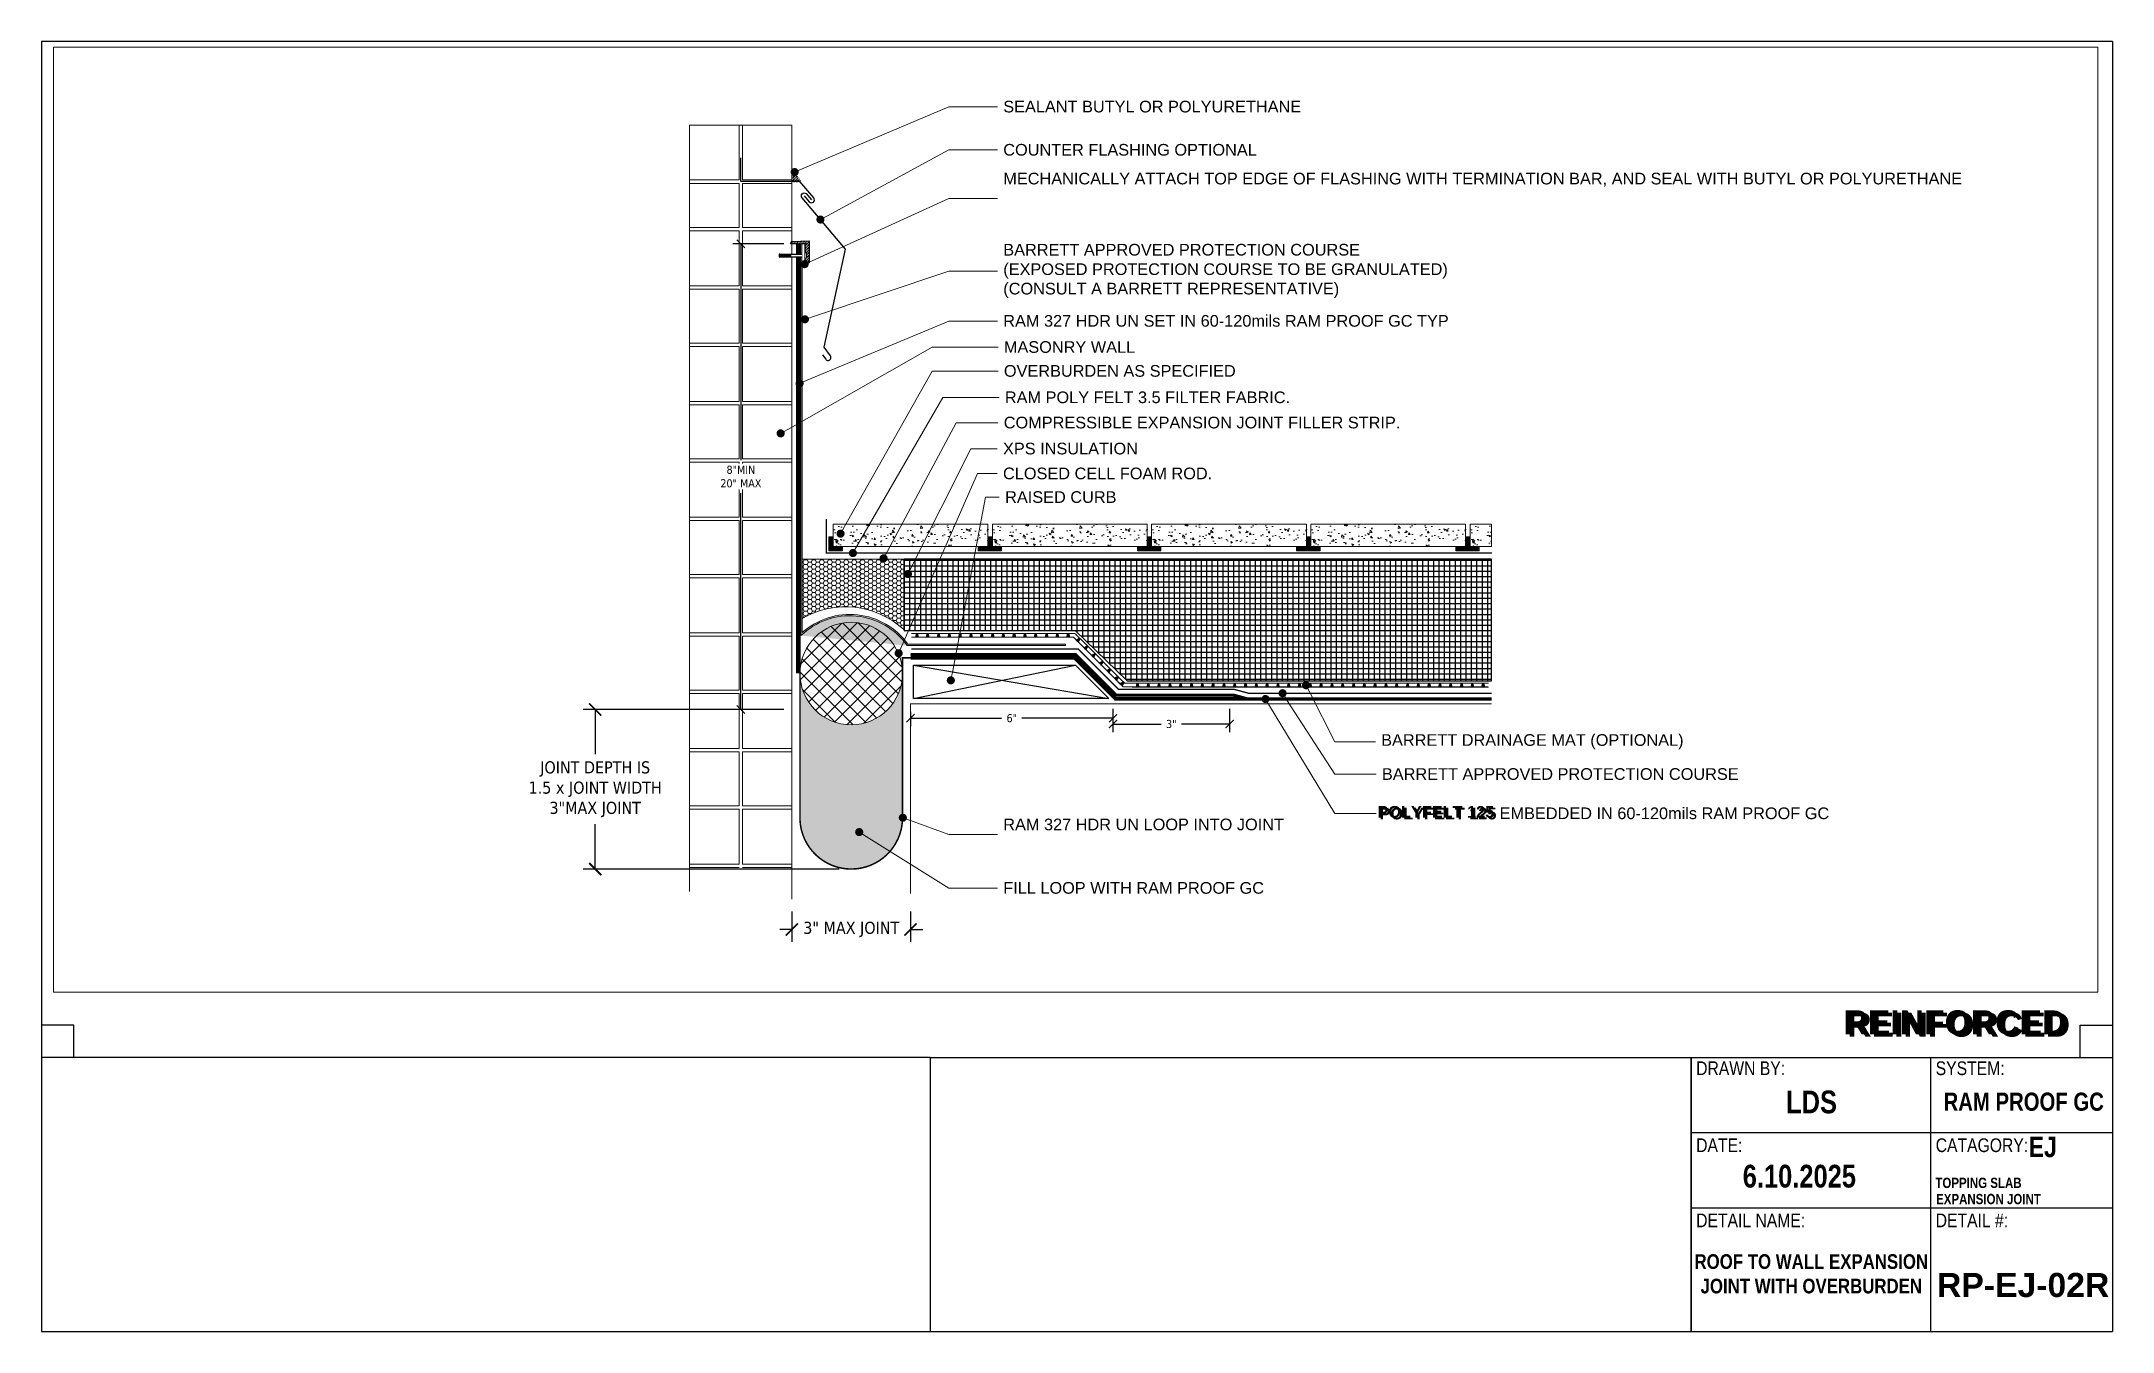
# Paper-space layout '11x17' of a CAD drawing. Header units: inches. Extents: x 0.6 to 16.6, y 0.6 to 10.6.
# The model-space entities are those that its viewports show. They can reach past a viewport. Long polylines and large blocks are cut down to what shows.
import ezdxf
from ezdxf import colors
from ezdxf.entities.mleader import LeaderData, LeaderLine
from ezdxf.math import Vec2, Vec3

# ---------------------------------------------------------------- set-up
doc = ezdxf.new("R2010")
doc.units = ezdxf.units.IN
doc.header["$MEASUREMENT"] = 0
doc.set_wipeout_variables(frame=1)
doc.linetypes.add('Dash', pattern=[0.25, 0.125, -0.125])
doc.linetypes.add('Dashed - Dense', pattern=[0.8, 0.5, -0.3])
for name, color, linetype, lineweight in [('Dimensions', 20, 'Continuous', 0), ('Drainage Mat', 191, 'Continuous', 0), ('Others', 190, 'Continuous', 0), ('RAM HDR 327', 63, 'Continuous', 0), ('Ram Mastic', 191, 'Continuous', 0), ('RAM POLY FELT 3.5 FILTER FABRIC.', 4, 'Dash', 0), ('RamProof SYSTEM MESH', 7, 'Continuous', 0), ('Text', 20, 'Continuous', 0), ('Title Block Text', 20, 'Continuous', 0)]:
    doc.layers.add(name, color=color, linetype=linetype, lineweight=lineweight)
for name, color, linetype in [('Fastener', 94, 'Continuous'), ('Insulation Border', 8, 'Continuous'), ('Insulation Foam', 9, 'Continuous'), ('Title Block Lines', 7, 'Continuous')]:
    doc.layers.add(name, color=color, linetype=linetype)
doc.layers.add('Metal', color=17, linetype='Continuous', true_color=0x803345)
doc.layers.add('Protection Course', color=99, linetype='Dashed - Dense', lineweight=0, true_color=0x216123)
doc.layers.add('RamProof SYSTEM LIQUID', color=140, linetype='Continuous', lineweight=0, true_color=0x00bfff)
doc.styles.add('Annotative', font='tahoma.ttf')
doc.styles.add('GENERATED_STYLE_1', font='ARIALN.TTF')
doc.styles.add('GENERATED_STYLE_6', font='ARIALNB.TTF')
doc.styles.add('GENERATED_STYLE_8', font='ARIALNB.TTF', dxfattribs={"width": 0.8})
doc.styles.get("Standard").update_dxf_attribs({"font": 'arial.ttf'})
doc.dimstyles.new('Annotative', dxfattribs={"dimscale": 0, "dimtxt": 0.09375, "dimasz": 0.09375, "dimexe": 0.09375, "dimexo": 0.09375, "dimgap": 0.0625, "dimtad": 0, "dimtih": 1, "dimtoh": 1, "dimlfac": -1, "dimzin": 3, "dimdsep": 46, "dimlunit": 4, "dimtxsty": 'Annotative', "dimblk": 'ARCHTICK', "dimcen": 0.09, "dimclrd": 256, "dimclre": 256, "dimclrt": 256, "dimadec": 0, "dimazin": 2, "dimtfac": 1, "dimtix": 1, "dimtofl": 0, "dimtmove": 1, "dimatfit": 1, "dimldrblk": 'CLOSEDBLANK', "dimfxl": 1, "dimtfill": 1, "dimtolj": 1, "dimtzin": 0, "dimarcsym": 0})

psp = doc.layouts.new('11x17')

# ---------------------------------------------------------------- texts
at = {"layer": 'RamProof SYSTEM LIQUID', "linetype": 'Continuous', "insert": (13.928, 2.88), "char_height": 0.18612, "width": 2.30042, "attachment_point": 7, "style": 'GENERATED_STYLE_6'}
psp.add_mtext('\\A1;\\pxqr;{\\fArial|b1|i0|c0|p34;REINFORCED}', dxfattribs=at)
at = {"layer": 'Text', "linetype": 'Continuous', "insert": (13.899, 2.897), "char_height": 0.18612, "width": 2.30042, "attachment_point": 7, "style": 'GENERATED_STYLE_6'}
psp.add_mtext('\\A1;\\pxqr;{\\fArial|b1|i0|c0|p34;REINFORCED}', dxfattribs=at)
at = {"layer": 'Title Block Text', "linetype": 'Continuous'}
for s, insert, char_height, attachment_point, style in [('\\A1;\\pxqc;{\\fArial|b1|i0|c0|p34;LDS}', (14.234, 2.289), 0.17569, 8, 'GENERATED_STYLE_8'), ('\\A1;{\\fArial|b1|i0|c0|p34;RAM PROOF GC}', (15.871, 2.309), 0.14028, 8, 'GENERATED_STYLE_8'), ('\\A1;\\pxqc;{\\fArial|b1|i0|c0|p34;EJ}', (16.018, 1.951), 0.15872, 8, 'GENERATED_STYLE_8'), ('\\A1;{\\fArial|b1|i0|c0|p34;6.10.2025}', (14.14, 1.716), 0.17569, 8, 'GENERATED_STYLE_8'), ('\\A1;\\pxqc;{\\fArial|b1|i0|c0|p34;TOPPING SLAB}', (15.522, 1.714), 0.07936, 8, 'GENERATED_STYLE_8'), ('\\A1;\\pxqc;{\\fArial|b1|i0|c0|p34;EXPANSION JOINT}', (15.599, 1.589), 0.07936, 8, 'GENERATED_STYLE_8'), ('\\A1;{\\fArial|b1|i0|c0|p34;RP-EJ-02R}', (15.202, 0.871), 0.18612, 7, 'GENERATED_STYLE_6')]:
    psp.add_mtext(s, dxfattribs=dict(at, insert=insert, char_height=char_height, attachment_point=attachment_point, style=style))
at = {"layer": 'Title Block Text', "linetype": 'Continuous', "insert": (14.232, 1.204), "char_height": 0.11329, "width": 1.86694, "attachment_point": 2, "style": 'GENERATED_STYLE_6'}
psp.add_mtext('\\A1;\\pxqc;ROOF TO WALL EXPANSION JOINT WITH OVERBURDEN', dxfattribs=at)

msp = doc.modelspace()

# ---------------------------------------------------------------- texts
at = {"layer": 'Text', "color": 7, "insert": (63.683, 5.691), "char_height": 1.08, "width": 12.67966, "attachment_point": 1}
msp.add_mtext('{\\fArial|b1|i0|c0|p34;POLYFELT 125}', dxfattribs=at)
at = {"layer": 'Text', "insert": (63.886, 5.531), "char_height": 1.08, "attachment_point": 1}
msp.add_mtext('{\\fArial|b1|i0|c0|p34;\\C140;\\c16760576;POLYFELT 125}', dxfattribs=at)

# ---------------------------------------------------------------- blocks, each defined once
blk = doc.blocks.new('Barrett Title Block LDS')
at = {"layer": 'Title Block Lines', "linetype": 'Continuous'}
for p, q in [((16.489, 10.488), (0.51, 10.488)), ((0.51, 10.488), (0.51, 0.533)), ((7.367, 2.647), (16.489, 2.647)), ((13.238, 0.533), (13.238, 2.647)), ((15.086, 0.533), (15.086, 2.647)), ((0.51, 0.533), (16.489, 0.533)), ((3.948, 0.533), (13.903, 0.533))]:
    blk.add_line(p, q, dxfattribs=at)
at = {"layer": 'Title Block Lines'}
for points in [[(16.489, 10.488), (16.489, 0.533)], [(7.367, 2.647), (0.51, 2.647)], [(7.367, 2.647), (7.367, 0.533)], [(13.238, 2.647), (13.238, 0.533)], [(16.489, 2.287), (16.489, 1.41)], [(16.489, 2.287), (16.489, 0.533)], [(16.489, 2.066), (13.238, 2.066)], [(16.489, 1.486), (13.238, 1.486)]]:
    blk.add_lwpolyline(points, dxfattribs=at)
at = {"layer": 'Title Block Lines', "linetype": 'Continuous', "char_height": 0.10572, "attachment_point": 1, "style": 'GENERATED_STYLE_1'}
for s, insert in [('\\A1;\\pxql;DRAWN BY:', (13.276, 2.618)), ('\\A1;\\pxql;SYSTEM:', (15.124, 2.618)), ('\\A1;\\pxql;DATE:', (13.276, 2.024)), ('\\A1;\\pxql;CATAGORY:', (15.124, 2.024)), ('\\A1;\\pxql;DETAIL NAME:', (13.276, 1.444)), ('\\A1;\\pxql;DETAIL #:', (15.124, 1.444))]:
    blk.add_mtext(s, dxfattribs=dict(at, insert=insert))
blk = doc.blocks.new('_Dot')
at = {"color": 0, "linetype": 'ByBlock', "lineweight": -2}
blk.add_line((-0.5, 0), (-1, 0), dxfattribs=at)
at = {"color": 0, "linetype": 'ByBlock', "const_width": 0.5}
blk.add_lwpolyline([(-0.25, 0, 1), (0.25, 0, 1)], format="xyb", close=True, dxfattribs=at)
blk = doc.blocks.new('*U6')
at = {"layer": 'Drainage Mat'}
h = blk.add_hatch(color=256, dxfattribs=at)
h.dxf.hatch_style = 1
h.paths.add_polyline_path([(0.5, 0.34), (0.45, 0.34), (0.36, 0), (0.5, 0), (0.64, 0), (0.55, 0.34)])
at = {"layer": 'Drainage Mat', "linetype": 'Continuous'}
for points in [[(0, 0.34), (1, 0.34)], [(0, 0), (1, 0)]]:
    blk.add_lwpolyline(points, dxfattribs=at)
blk.add_lwpolyline([(0.5, 0.34), (0.45, 0.34), (0.36, 0), (0.5, 0), (0.64, 0), (0.55, 0.34)], close=True, dxfattribs=at)
blk = doc.blocks.new('*U7')
at = {"layer": 'Drainage Mat', "color": 0, "linetype": 'ByBlock', "lineweight": -2, "transparency": 16777216}
for p in [(20.55, 21.31), (21.55, 21.31), (22.55, 21.31), (23.55, 21.31), (24.55, 21.31), (25.55, 21.31), (26.55, 21.31), (27.55, 21.31), (28.55, 21.31), (29.55, 21.31), (30.55, 21.31), (31.55, 21.31), (32.55, 21.31), (33.55, 21.31), (34.55, 21.31)]:
    blk.add_blockref('*U6', p, dxfattribs=at)
blk = doc.blocks.new('*U8')
at = {"layer": 'Drainage Mat'}
h = blk.add_hatch(color=256, dxfattribs=at)
h.dxf.hatch_style = 1
h.paths.add_polyline_path([(0.5, 0.34), (0.45, 0.34), (0.36, 0), (0.5, 0), (0.64, 0), (0.55, 0.34)])
at = {"layer": 'Drainage Mat', "linetype": 'Continuous'}
for points in [[(0, 0.34), (1, 0.34)], [(0, 0), (1, 0)]]:
    blk.add_lwpolyline(points, dxfattribs=at)
blk.add_lwpolyline([(0.5, 0.34), (0.45, 0.34), (0.36, 0), (0.5, 0), (0.64, 0), (0.55, 0.34)], close=True, dxfattribs=at)
blk = doc.blocks.new('*U9')
at = {"layer": 'Drainage Mat', "color": 0, "linetype": 'ByBlock', "lineweight": -2, "transparency": 16777216}
for p in [(40.97, 16.71), (41.97, 16.71), (42.97, 16.71), (43.97, 16.71), (44.97, 16.71), (45.97, 16.71), (46.97, 16.71), (47.97, 16.71), (48.97, 16.71), (49.97, 16.71), (50.97, 16.71), (51.97, 16.71), (52.97, 16.71), (53.97, 16.71), (54.97, 16.71), (55.97, 16.71), (56.97, 16.71), (57.97, 16.71), (58.97, 16.71), (59.97, 16.71), (60.97, 16.71), (61.97, 16.71), (62.97, 16.71), (63.97, 16.71), (64.97, 16.71), (65.97, 16.71), (66.97, 16.71), (67.97, 16.71), (68.97, 16.71), (69.97, 16.71), (70.97, 16.71), (71.97, 16.71), (72.97, 16.71)]:
    blk.add_blockref('*U8', p, dxfattribs=at)
blk = doc.blocks.new('*U10')
at = {"layer": 'Drainage Mat'}
h = blk.add_hatch(color=256, dxfattribs=at)
h.dxf.hatch_style = 1
h.paths.add_polyline_path([(0.5, 0.34), (0.45, 0.34), (0.36, 0), (0.5, 0), (0.64, 0), (0.55, 0.34)])
at = {"layer": 'Drainage Mat', "linetype": 'Continuous'}
for points in [[(0, 0.34), (1, 0.34)], [(0, 0), (1, 0)]]:
    blk.add_lwpolyline(points, dxfattribs=at)
blk.add_lwpolyline([(0.5, 0.34), (0.45, 0.34), (0.36, 0), (0.5, 0), (0.64, 0), (0.55, 0.34)], close=True, dxfattribs=at)
blk = doc.blocks.new('*U11')
at = {"layer": 'Drainage Mat', "color": 0, "linetype": 'ByBlock', "lineweight": -2, "transparency": 16777216}
for p in [(1088.32, 0.32), (1089.32, 0.32), (1090.32, 0.32), (1091.32, 0.32), (1092.32, 0.32), (1093.32, 0.32)]:
    blk.add_blockref('*U10', p, dxfattribs=at)
blk = doc.blocks.new('_ArchTick')
at = {"color": 0, "linetype": 'ByBlock', "const_width": 0.15}
blk.add_lwpolyline([(-0.5, -0.5), (0.5, 0.5)], dxfattribs=at)
blk = doc.blocks.new('*D15')
at = {"layer": 'Defpoints', "color": 0, "transparency": 16777216}
for p in [(39.2, 15.45), (20.46, 15.17), (39.2, 13.82)]:
    blk.add_point(p, dxfattribs=at)
at = {"layer": 'Dimensions', "lineweight": -2, "transparency": 16777216}
for p, q in [((20.46, 14.42), (20.46, 13.07)), ((20.46, 13.82), (28.89, 13.82)), ((39.2, 13.82), (30.77, 13.82)), ((39.2, 14.7), (39.2, 13.07))]:
    blk.add_line(p, q, dxfattribs=at)
at = {"layer": 'Dimensions', "lineweight": -2, "transparency": 16777216, "xscale": 0.75, "yscale": 0.75, "zscale": 0.75, "rotation": 180}
blk.add_blockref('_ArchTick', (20.46, 13.82), dxfattribs=at)
at = {"layer": 'Dimensions', "lineweight": -2, "transparency": 16777216, "xscale": 0.75, "yscale": 0.75, "zscale": 0.75}
blk.add_blockref('_ArchTick', (39.2, 13.82), dxfattribs=at)
at = {"layer": 'Dimensions', "transparency": 16777216, "insert": (29.83, 13.82), "char_height": 0.75, "attachment_point": 5, "style": 'Annotative', "bg_fill": 3, "box_fill_scale": 1.25, "bg_fill_color": 9, "bg_fill_true_color": 13158600, "bg_fill_transparency": 0}
blk.add_mtext('\\A1;6"', dxfattribs=at)
blk = doc.blocks.new('_ClosedBlank')
at = {"color": 0, "linetype": 'ByBlock', "lineweight": -2}
for p, q in [((-1, 0.2), (0, 0)), ((-1, 0.2), (-1, -0.2)), ((0, 0), (-1, -0.2))]:
    blk.add_line(p, q, dxfattribs=at)
blk = doc.blocks.new('*D16')
at = {"layer": 'Defpoints', "color": 0, "transparency": 16777216}
for p in [(39.2, 15.45), (50, 15.45), (50, 13.28)]:
    blk.add_point(p, dxfattribs=at)
at = {"layer": 'Dimensions', "lineweight": -2, "transparency": 16777216}
for p, q in [((39.2, 14.7), (39.2, 12.53)), ((50, 14.7), (50, 12.53)), ((39.2, 13.28), (43.66, 13.28)), ((50, 13.28), (45.53, 13.28))]:
    blk.add_line(p, q, dxfattribs=at)
at = {"layer": 'Dimensions', "lineweight": -2, "transparency": 16777216, "xscale": 0.75, "yscale": 0.75, "zscale": 0.75, "rotation": 180}
blk.add_blockref('_ArchTick', (39.2, 13.28), dxfattribs=at)
at = {"layer": 'Dimensions', "lineweight": -2, "transparency": 16777216, "xscale": 0.75, "yscale": 0.75, "zscale": 0.75}
blk.add_blockref('_ArchTick', (50, 13.28), dxfattribs=at)
at = {"layer": 'Dimensions', "transparency": 16777216, "insert": (44.6, 13.28), "char_height": 0.75, "attachment_point": 5, "style": 'Annotative', "bg_fill": 3, "box_fill_scale": 1.25, "bg_fill_color": 9, "bg_fill_true_color": 13158600, "bg_fill_transparency": 0}
blk.add_mtext('\\A1;3"', dxfattribs=at)
blk = doc.blocks.new('zamac')
blk.add_wipeout([(-2.34, 0.12), (-2.27, 0.14), (0, 0.14), (0, -0.14), (-2.27, -0.14), (-2.34, -0.12)])
at = {"color": 0, "linetype": 'Continuous', "ltscale": 1.75}
for points in [[(-2.27, 0.04), (-2.27, 0.14), (-2.34, 0.12), (-2.34, -0.12), (-2.27, -0.14), (-2.27, -0.04)], [(-2.34, -0.04), (-1.25, -0.04), (-1.25, 0.04), (-2.34, 0.04)], [(-2.27, 0.14), (0, 0.14)], [(0, -0.14), (-2.27, -0.14)]]:
    blk.add_lwpolyline(points, dxfattribs=at)
blk.add_lwpolyline([(0, -0.35), (0, 0.35), (0.02, 0.35, -0.236068), (0.05, 0.34), (0.15, 0.21, -0.162278), (0.16, 0.18), (0.16, -0.18, -0.162278), (0.15, -0.21), (0.05, -0.34, -0.236068), (0.02, -0.35)], format="xyb", close=True, dxfattribs=at)
blk = doc.blocks.new('flat term')
at = {"layer": 'Fastener'}
blk.add_blockref('zamac', (476.02, 15.02), dxfattribs=at)
at = {"layer": 'Drainage Mat'}
blk.add_lwpolyline([(476.02, 13.96), (475.83, 13.96), (475.83, 16.12), (476.02, 16.12)], close=True, dxfattribs=at)
blk.add_wipeout([(476.02, 13.96), (475.83, 13.96), (475.83, 16.12), (476.02, 16.12)]).dxf.layer = 'Fastener'
blk = doc.blocks.new('*D12')
at = {"layer": 'Defpoints', "color": 0, "transparency": 16777216}
for p in [(9.47, 57.75), (4.75, 14.63), (9.47, 14.63)]:
    blk.add_point(p, dxfattribs=at)
at = {"layer": 'Dimensions', "lineweight": -2, "transparency": 16777216}
for p, q in [((8.72, 57.75), (4, 57.75)), ((4.75, 57.75), (4.75, 37.71)), ((4.75, 14.63), (4.75, 34.67)), ((8.72, 14.63), (4, 14.63))]:
    blk.add_line(p, q, dxfattribs=at)
at = {"layer": 'Dimensions', "lineweight": -2, "transparency": 16777216, "xscale": 0.75, "yscale": 0.75, "zscale": 0.75}
for p, rotation in [((4.75, 57.75), 90), ((4.75, 14.63), 270)]:
    blk.add_blockref('_ArchTick', p, dxfattribs=dict(at, rotation=rotation))
at = {"layer": 'Dimensions', "transparency": 16777216, "insert": (4.75, 36.19), "char_height": 0.75, "attachment_point": 5, "style": 'Annotative', "bg_fill": 3, "box_fill_scale": 1.25, "bg_fill_color": 9, "bg_fill_true_color": 13158600, "bg_fill_transparency": 0}
blk.add_mtext('\\A1;8"MIN\\P20" MAX', dxfattribs=at)
blk = doc.blocks.new('*D13')
at = {"layer": 'Defpoints', "color": 0, "transparency": 16777216}
for p in [(9.47, 14.63), (-8.74, -0.15), (14.97, -0.15)]:
    blk.add_point(p, dxfattribs=at)
at = {"layer": 'Dimensions', "lineweight": -2, "transparency": 16777216}
for p, q in [((8.35, 14.63), (-9.86, 14.63)), ((-8.74, 14.63), (-8.74, 10.48)), ((-8.74, -0.15), (-8.74, 4.01)), ((13.84, -0.15), (-9.86, -0.15))]:
    blk.add_line(p, q, dxfattribs=at)
at = {"layer": 'Dimensions', "lineweight": -2, "transparency": 16777216, "xscale": 1.125, "yscale": 1.125, "zscale": 1.125}
for p, rotation in [((-8.74, 14.63), 90), ((-8.74, -0.15), 270)]:
    blk.add_blockref('_ArchTick', p, dxfattribs=dict(at, rotation=rotation))
at = {"layer": 'Dimensions', "transparency": 16777216, "insert": (-8.74, 7.24), "char_height": 1.125, "attachment_point": 5, "style": 'Annotative', "bg_fill": 3, "box_fill_scale": 1.25, "bg_fill_color": 9, "bg_fill_true_color": 13158600, "bg_fill_transparency": 0}
blk.add_mtext('\\A1;JOINT DEPTH IS\\P1.5 x JOINT WIDTH\\P3"MAX JOINT', dxfattribs=at)
blk = doc.blocks.new('*D14')
at = {"layer": 'Defpoints', "color": 0, "transparency": 16777216}
for p in [(9.47, -2.94), (20.46, -2.94)]:
    blk.add_point(p, dxfattribs=at)
at = {"layer": 'Dimensions', "lineweight": -2, "transparency": 16777216}
for p, q in [((9.47, -5.74), (8.35, -5.74)), ((9.47, -4.07), (9.47, -6.87)), ((20.46, -4.07), (20.46, -6.87)), ((20.46, -5.74), (21.58, -5.74))]:
    blk.add_line(p, q, dxfattribs=at)
at = {"layer": 'Dimensions', "lineweight": -2, "transparency": 16777216, "xscale": 1.125, "yscale": 1.125, "zscale": 1.125}
blk.add_blockref('_ArchTick', (9.47, -5.74), dxfattribs=at)
at = {"layer": 'Dimensions', "lineweight": -2, "transparency": 16777216, "xscale": 1.125, "yscale": 1.125, "zscale": 1.125, "rotation": 180}
blk.add_blockref('_ArchTick', (20.46, -5.74), dxfattribs=at)
at = {"layer": 'Dimensions', "transparency": 16777216, "insert": (14.97, -5.74), "char_height": 1.125, "attachment_point": 5, "style": 'Annotative', "bg_fill": 3, "box_fill_scale": 1.25, "bg_fill_color": 9, "bg_fill_true_color": 13158600, "bg_fill_transparency": 0}
blk.add_mtext('\\A1;3" MAX JOINT', dxfattribs=at)
at = {"layer": 'Defpoints', "color": 0, "transparency": 16777216}
blk.add_point((9.47, -5.74), dxfattribs=at)

# ---------------------------------------------------------------- hatches: boundary and pattern name
at = {"layer": 'Drainage Mat'}
h = msp.add_hatch(dxfattribs=at)
h.set_pattern_fill('ANSI37', color=256, scale=8)
h.set_pattern_definition([(45, (-1052.8833, 21.9754), (-0.7071068, 0.7071068), []), (135, (-1052.8833, 21.9754), (-0.7071068, -0.7071068), [])])
edge = h.paths.add_edge_path()
edge.add_arc((14.962, 17.941), 4.743, 0, 360)
h = msp.add_hatch(color=256, dxfattribs=at)
h.dxf.hatch_style = 1
h.paths.add_polyline_path([(40.185, 17.159), (40.147, 17.197), (39.84, 17.019), (39.942, 16.916), (40.044, 16.814), (40.222, 17.122)])
at = {"layer": 'Insulation Foam'}
h = msp.add_hatch(dxfattribs=at)
h.set_pattern_fill('NET', color=256, scale=4)
h.set_pattern_definition([(0, (-1216.10576, 19.43814), (0, 0.5), []), (90, (-1216.10576, 19.43814), (-0.5, 3e-17), [])])
h.paths.add_polyline_path([(74.254, 28.556), (19.855, 28.556), (19.855, 21.919), (35.712, 21.936), (40.52, 17.285), (42.92, 17.279), (43.484, 17.267), (51.194, 17.267), (52.222, 17.267), (74.254, 17.267)])
at = {"layer": 'Others', "linetype": 'Continuous'}
h = msp.add_hatch(dxfattribs=at)
h.set_pattern_fill('CONCRETE___STRUCTURAL_0002', color=256, style=0, pattern_type=2)
h.set_pattern_definition([(130, (18.9797, 30.5262), (1.75746, 0.15376), [0.18377, -2.02145]), (185, (18.9797, 30.5262), (0.33997, 1.84306), [0.147, -1.61716]), (79.549, (18.8332, 30.5134), (-1.4175, 1.6893), [0.15618, -1.71797]), (133.816, (18.9797, 31.0163), (2.615, 0.40556), [0.27565, -3.0322]), (83.364, (18.7617, 30.9825), (-2.29015, 2.3868), [0.23427, -2.57696]), (188.816, (18.9797, 31.0163), (-2.29015, 2.3868), [0.2205, -2.42574]), (159, (18.7346, 30.8938), (1.46257, 0.98652), [0.18377, -2.02145]), (214, (18.7346, 30.8938), (-0.5962, 1.7768), [0.147, -1.61716]), (108.549, (18.6128, 30.8116), (-2.05875, 0.79028), [0.15618, -1.71797]), (142.5, (18.97966, 30.5262), (-0.029795, 0.81567), [0, -1.59756, 0, -1.641665, 0, -1.62329]), (172.5, (18.9797, 30.5262), (-0.644585, 0.96641), [0, -0.935994, 0, -1.56081, 0, -0.61869]), (212.5, (19.52606, 30.5262), (1.307996, 0.055265), [0, -0.61256, 0, -1.91119, 0, -2.536005]), (222.5, (19.7711, 30.5262), (-1.42895, 0.24528), [0, -0.79633, 0, -1.26923, 0, -1.80093])])
h.paths.add_polyline_path([(27.623, 31.795), (13.29, 31.795), (13.29, 29.717), (27.623, 29.717)])
h = msp.add_hatch(dxfattribs=at)
h.set_pattern_fill('CONCRETE___STRUCTURAL_0002', color=256, style=0, pattern_type=2)
h.set_pattern_definition([(130, (33.72, 30.5262), (1.75746, 0.15376), [0.18377, -2.02145]), (185, (33.72, 30.5262), (0.33997, 1.84306), [0.147, -1.61716]), (79.549, (33.5735, 30.5134), (-1.4175, 1.6893), [0.15618, -1.71797]), (133.816, (33.72, 31.0163), (2.615, 0.40556), [0.27565, -3.0322]), (83.364, (33.502, 30.9825), (-2.29015, 2.3868), [0.23427, -2.57696]), (188.816, (33.72, 31.0163), (-2.29015, 2.3868), [0.2205, -2.42574]), (159, (33.475, 30.8938), (1.46257, 0.98652), [0.18377, -2.02145]), (214, (33.475, 30.8938), (-0.5962, 1.7768), [0.147, -1.61716]), (108.549, (33.353, 30.8116), (-2.05875, 0.79028), [0.15618, -1.71797]), (142.5, (33.72, 30.5262), (-0.029795, 0.81567), [0, -1.59756, 0, -1.641665, 0, -1.62329]), (172.5, (33.72, 30.5262), (-0.644585, 0.96641), [0, -0.935994, 0, -1.56081, 0, -0.61869]), (212.5, (34.2664, 30.5262), (1.307996, 0.055265), [0, -0.61256, 0, -1.91119, 0, -2.536005]), (222.5, (34.5114, 30.5262), (-1.42895, 0.24528), [0, -0.79633, 0, -1.26923, 0, -1.80093])])
h.paths.add_polyline_path([(42.364, 31.795), (28.031, 31.795), (28.031, 29.717), (42.364, 29.717)])
h = msp.add_hatch(dxfattribs=at)
h.set_pattern_fill('CONCRETE___STRUCTURAL_0002', color=256, style=0, pattern_type=2)
h.set_pattern_definition([(130, (48.4603, 30.5262), (1.75746, 0.15376), [0.18377, -2.02145]), (185, (48.4603, 30.5262), (0.33997, 1.84306), [0.147, -1.61716]), (79.549, (48.3138, 30.5134), (-1.4175, 1.6893), [0.15618, -1.71797]), (133.816, (48.4603, 31.0163), (2.615, 0.40556), [0.27565, -3.0322]), (83.364, (48.2424, 30.9825), (-2.29015, 2.3868), [0.23427, -2.57696]), (188.816, (48.4603, 31.0163), (-2.29015, 2.3868), [0.2205, -2.42574]), (159, (48.2153, 30.8938), (1.46257, 0.98652), [0.18377, -2.02145]), (214, (48.2153, 30.8938), (-0.5962, 1.7768), [0.147, -1.61716]), (108.549, (48.0934, 30.8116), (-2.05875, 0.79028), [0.15618, -1.71797]), (142.5, (48.4603, 30.5262), (-0.029795, 0.81567), [0, -1.59756, 0, -1.641665, 0, -1.62329]), (172.5, (48.4603, 30.5262), (-0.644585, 0.96641), [0, -0.935994, 0, -1.56081, 0, -0.61869]), (212.5, (49.0067, 30.5262), (1.307996, 0.055265), [0, -0.61256, 0, -1.91119, 0, -2.536005]), (222.5, (49.2517, 30.5262), (-1.42895, 0.24528), [0, -0.79633, 0, -1.26923, 0, -1.80093])])
h.paths.add_polyline_path([(57.104, 31.795), (42.771, 31.795), (42.771, 29.717), (57.104, 29.717)])
h = msp.add_hatch(dxfattribs=at)
h.set_pattern_fill('CONCRETE___STRUCTURAL_0002', color=256, style=0, pattern_type=2)
h.set_pattern_definition([(130, (63.2006, 30.5262), (1.75746, 0.15376), [0.18377, -2.02145]), (185, (63.2006, 30.5262), (0.33997, 1.84306), [0.147, -1.61716]), (79.549, (63.0542, 30.5134), (-1.4175, 1.6893), [0.15618, -1.71797]), (133.816, (63.2006, 31.0163), (2.615, 0.40556), [0.27565, -3.0322]), (83.364, (62.9827, 30.9825), (-2.29015, 2.3868), [0.23427, -2.57696]), (188.816, (63.2006, 31.0163), (-2.29015, 2.3868), [0.2205, -2.42574]), (159, (62.9556, 30.8938), (1.46257, 0.98652), [0.18377, -2.02145]), (214, (62.9556, 30.8938), (-0.5962, 1.7768), [0.147, -1.61716]), (108.549, (62.8337, 30.8116), (-2.05875, 0.79028), [0.15618, -1.71797]), (142.5, (63.2006, 30.5262), (-0.029795, 0.81567), [0, -1.59756, 0, -1.641665, 0, -1.62329]), (172.5, (63.2006, 30.5262), (-0.644585, 0.96641), [0, -0.935994, 0, -1.56081, 0, -0.61869]), (212.5, (63.74703, 30.5262), (1.307996, 0.055265), [0, -0.61256, 0, -1.91119, 0, -2.536005]), (222.5, (63.9921, 30.5262), (-1.42895, 0.24528), [0, -0.79633, 0, -1.26923, 0, -1.80093])])
h.paths.add_polyline_path([(71.844, 31.795), (57.511, 31.795), (57.511, 29.717), (71.844, 29.717)])
h = msp.add_hatch(dxfattribs=at)
h.set_pattern_fill('CONCRETE___STRUCTURAL_0002', color=256, style=0, pattern_type=2)
h.set_pattern_definition([(130, (77.941, 30.5262), (1.75746, 0.15376), [0.18377, -2.02145]), (185, (77.941, 30.5262), (0.34, 1.84306), [0.147, -1.61716]), (79.55, (77.7945, 30.5134), (-1.4175, 1.6893), [0.1562, -1.71797]), (133.816, (77.941, 31.0163), (2.615, 0.4056), [0.27565, -3.0322]), (83.364, (77.723, 30.9825), (-2.2902, 2.3868), [0.2343, -2.57696]), (188.816, (77.941, 31.0163), (-2.2902, 2.3868), [0.2205, -2.42574]), (159, (77.6959, 30.8938), (1.46257, 0.9865), [0.18377, -2.02145]), (214, (77.696, 30.8938), (-0.5962, 1.7768), [0.147, -1.61716]), (108.55, (77.574, 30.8116), (-2.05875, 0.7903), [0.1562, -1.71797]), (142.5, (77.94095, 30.5262), (-0.029795, 0.81567), [0, -1.59756, 0, -1.641665, 0, -1.62329]), (172.5, (77.94095, 30.5262), (-0.64459, 0.9664), [0, -0.93599, 0, -1.56081, 0, -0.61869]), (212.5, (78.48736, 30.5262), (1.307996, 0.055265), [0, -0.61256, 0, -1.91119, 0, -2.536]), (222.5, (78.7324, 30.5262), (-1.42895, 0.24528), [0, -0.79633, 0, -1.26923, 0, -1.80093])])
h.paths.add_polyline_path([(74.254, 31.795), (72.252, 31.795), (72.252, 29.717), (74.254, 29.717)])
for points in [[(12.883, 30.625), (13.29, 30.625), (13.29, 29.717), (14.147, 29.717), (14.147, 29.303), (12.883, 29.303)], [(28.888, 29.717), (28.888, 29.303), (26.721, 29.303), (26.721, 29.717), (27.623, 29.717), (27.623, 30.625), (28.031, 30.625), (28.031, 29.717)], [(43.628, 29.717), (43.628, 29.303), (41.462, 29.303), (41.462, 29.717), (42.364, 29.717), (42.364, 30.625), (42.771, 30.625), (42.771, 29.717)], [(58.368, 29.717), (58.368, 29.303), (56.202, 29.303), (56.202, 29.717), (57.104, 29.717), (57.104, 30.625), (57.511, 30.625), (57.511, 29.717)], [(73.109, 29.717), (73.109, 29.303), (70.942, 29.303), (70.942, 29.717), (71.844, 29.717), (71.844, 30.625), (72.252, 30.625), (72.252, 29.717)]]:
    msp.add_hatch(color=256, dxfattribs=at).paths.add_polyline_path(points)
at = {"layer": 'Protection Course'}
h = msp.add_hatch(dxfattribs=at)
h.set_pattern_fill('AGGREGAT', color=256, scale=0.3, pattern_type=2)
h.set_pattern_definition([(0, (-1052.87824, 21.99233), (0.3, 0.3), [0.03, -0.045, 0.015, -0.045, 0.015, -0.15]), (0, (-1052.72824, 22.02233), (0.3, 0.3), [0.015, -0.285]), (0, (-1052.81824, 22.03733), (0.3, 0.3), [0.015, -0.03, 0.015, -0.24]), (0, (-1052.66824, 22.05233), (0.3, 0.3), [0.03, -0.27]), (0, (-1052.63824, 22.06733), (0.3, 0.3), [0.015, -0.285]), (0, (-1052.72824, 22.09733), (0.3, 0.3), [0.03, -0.27]), (0, (-1052.87824, 22.11233), (0.3, 0.3), [0.015, -0.03, 0.015, -0.075, 0.045, -0.12]), (0, (-1052.66824, 22.14233), (0.3, 0.3), [0.03, -0.27]), (0, (-1052.84824, 22.15733), (0.3, 0.3), [0.03, -0.015, 0.015, -0.12, 0.015, -0.105]), (0, (-1052.86324, 22.17233), (0.3, 0.3), [0.015, -0.285]), (0, (-1052.75824, 22.18733), (0.3, 0.3), [0.015, -0.015, 0.015, -0.255]), (0, (-1052.80324, 22.20233), (0.3, 0.3), [0.015, -0.285]), (0, (-1052.60824, 22.21733), (0.3, 0.3), [0.015, -0.285]), (0, (-1052.74324, 22.23233), (0.3, 0.3), [0.015, -0.12, 0.015, -0.15]), (0, (-1052.74324, 22.24733), (0.3, 0.3), [0.03, -0.27]), (0, (-1052.68324, 22.26233), (0.3, 0.3), [0.03, -0.27]), (0, (-1052.86324, 22.27733), (0.3, 0.3), [0.015, -0.18, 0.03, -0.075]), (90, (-1052.87824, 22.12733), (-0.3, 0.3), [0.06, -0.06, 0.03, -0.15]), (90, (-1052.86324, 22.12733), (-0.3, 0.3), [0.015, -0.105, 0.03, -0.15]), (90, (-1052.84824, 22.05233), (-0.3, 0.3), [0.045, -0.255]), (90, (-1052.83324, 22.05233), (-0.3, 0.3), [0.03, -0.27]), (90, (-1052.81824, 22.00733), (-0.3, 0.3), [0.015, -0.18, 0.015, -0.015, 0.03, -0.045]), (90, (-1052.78824, 22.00733), (-0.3, 0.3), [0.015, -0.105, 0.015, -0.165]), (90, (-1052.77324, 22.12733), (-0.3, 0.3), [0.03, -0.045, 0.015, -0.015, 0.03, -0.165]), (90, (-1052.75824, 22.06733), (-0.3, 0.3), [0.03, -0.165, 0.015, -0.09]), (90, (-1052.74324, 22.00733), (-0.3, 0.3), [0.015, -0.015, 0.03, -0.24]), (90, (-1052.71324, 22.20233), (-0.3, 0.3), [0.015, -0.285]), (90, (-1052.69824, 22.20233), (-0.3, 0.3), [0.03, -0.03, 0.015, -0.015, 0.03, -0.18]), (90, (-1052.68324, 22.06733), (-0.3, 0.3), [0.015, -0.015, 0.015, -0.03, 0.015, -0.21]), (90, (-1052.63824, 22.17233), (-0.3, 0.3), [0.06, -0.24]), (90, (-1052.62324, 22.14233), (-0.3, 0.3), [0.06, -0.045, 0.03, -0.165]), (90, (-1052.60824, 22.02233), (-0.3, 0.3), [0.015, -0.045, 0.03, -0.21]), (90, (-1052.59324, 22.05233), (-0.3, 0.3), [0.045, -0.255]), (45, (-1052.75824, 21.99233), (0, 0.3), [0.021213, -0.40305107]), (45, (-1052.59324, 22.00733), (0, 0.3), [0.021213, -0.36062507, 0.021213, -0.021213]), (45, (-1052.78824, 22.02233), (0, 0.3), [0.021213, -0.169704, 0.021213, -0.21213407]), (45, (-1052.71324, 22.02233), (0, 0.3), [0.021213, -0.33941207, 0.021213, -0.042426]), (45, (-1052.69824, 22.02233), (0, 0.3), [0.042426, -0.169704, 0.042426, -0.16970807]), (45, (-1052.77324, 22.05233), (0, 0.3), [0.02121, -0.19092, 0.02121, -0.02121, 0.02121, -0.148504069]), (45, (-1052.62324, 22.06733), (0, 0.3), [0.021213, -0.021213, 0.021213, -0.36062507]), (45, (-1052.83324, 22.08233), (0, 0.3), [0.021213, -0.254556, 0.021213, -0.12728207]), (45, (-1052.59324, 22.11233), (0, 0.3), [0.02121, -0.02121, 0.02121, -0.084852, 0.02121, -0.254572069]), (45, (-1052.77324, 22.15733), (0, 0.3), [0.021213, -0.40305107]), (45, (-1052.84824, 22.17233), (0, 0.3), [0.0424263, -0.38183777]), (45, (-1052.87824, 22.20233), (0, 0.3), [0.021213, -0.021213, 0.021213, -0.36062507]), (45, (-1052.71324, 22.24733), (0, 0.3), [0.021213, -0.40305107]), (45, (-1052.62324, 22.27733), (0, 0.3), [0.021213, -0.40305107]), (135, (-1052.74324, 22.02233), (2e-17, 0.3), [0.021213, -0.40305107]), (135, (-1052.72824, 22.02233), (2e-17, 0.3), [0.021213, -0.40305107]), (135, (-1052.81824, 22.03733), (2e-17, 0.3), [0.021213, -0.084852, 0.042426, -0.27577307]), (135, (-1052.87824, 22.03733), (2e-17, 0.3), [0.021213, -0.40305107]), (135, (-1052.68324, 22.08233), (2e-17, 0.3), [0.021213, -0.16970562, 0.021213, -0.21213245]), (135, (-1052.66824, 22.08233), (2e-17, 0.3), [0.02121, -0.12729, 0.02121, -0.12726, 0.02121, -0.106084069]), (135, (-1052.84824, 22.09733), (2e-17, 0.3), [0.021213, -0.40305107]), (135, (-1052.60824, 22.11233), (2e-17, 0.3), [0.04242, -0.106065, 0.02121, -0.02121, 0.02121, -0.212149069]), (135, (-1052.80324, 22.15733), (2e-17, 0.3), [0.021213, -0.40305107]), (135, (-1052.68324, 22.15733), (2e-17, 0.3), [0.0424263, -0.38183777]), (135, (-1052.66824, 22.15733), (2e-17, 0.3), [0.021213, -0.40305107]), (135, (-1052.75824, 22.18733), (2e-17, 0.3), [0.021213, -0.40305107]), (135, (-1052.84824, 22.23233), (2e-17, 0.3), [0.021213, -0.40305107]), (135, (-1052.60824, 22.23233), (2e-17, 0.3), [0.021213, -0.40305107]), (26.565051, (-1052.84824, 21.99233), (0.3, 1e-10), [0.03354, -0.63728039]), (26.565051, (-1052.87824, 22.02233), (0.3, 1e-10), [0.03354, -0.63728039]), (26.565051, (-1052.87824, 22.03733), (0.3, 1e-10), [0.03354, -0.63728039]), (26.565051, (-1052.80324, 22.03733), (0.3, 1e-10), [0.03354, -0.63728039]), (26.565051, (-1052.81824, 22.09733), (0.3, 1e-10), [0.03354, -0.63728039]), (26.565051, (-1052.81824, 22.11233), (0.3, 1e-10), [0.03354, -0.63728039]), (26.565051, (-1052.75824, 22.17233), (0.3, 1e-10), [0.03354, -0.63728039]), (26.565051, (-1052.74324, 22.18733), (0.3, 1e-10), [0.03354, -0.63728039]), (26.565051, (-1052.86324, 22.21733), (0.3, 1e-10), [0.03354, -0.63728039]), (26.565051, (-1052.77324, 22.21733), (0.3, 1e-10), [0.03354, -0.63728039]), (63.434949, (-1052.62324, 21.99233), (2e-11, 0.3), [0.03354, -0.63728039]), (63.434949, (-1052.69824, 22.03733), (2e-11, 0.3), [0.03354, -0.63728039]), (63.434949, (-1052.74324, 22.06733), (2e-11, 0.3), [0.03354, -0.63728039]), (63.434949, (-1052.69824, 22.11233), (2e-11, 0.3), [0.03354, -0.63728039]), (63.434949, (-1052.68324, 22.11233), (2e-11, 0.3), [0.03354, -0.63728039]), (63.434949, (-1052.78824, 22.15733), (2e-11, 0.3), [0.03354, -0.63728039]), (63.434949, (-1052.81824, 22.17233), (2e-11, 0.3), [0.03354, -0.63728039]), (63.434949, (-1052.69824, 22.23233), (2e-11, 0.3), [0.03354, -0.63728039]), (63.434949, (-1052.81824, 22.26233), (2e-11, 0.3), [0.03354, -0.63728039]), (116.565051, (-1052.86324, 22.17233), (-1e-10, 0.3), [0.03354, -0.63728039]), (116.565051, (-1052.68324, 22.17233), (-1e-10, 0.3), [0.03354, -0.63728039]), (116.565051, (-1052.87824, 22.18733), (-1e-10, 0.3), [0.03354, -0.63728039]), (116.565051, (-1052.63824, 22.23233), (-1e-10, 0.3), [0.03354, -0.63728039]), (116.565051, (-1052.83324, 22.24733), (-1e-10, 0.3), [0.03354, -0.63728039]), (116.565051, (-1052.77324, 22.26233), (-1e-10, 0.3), [0.03354, -0.63728039]), (153.434949, (-1052.75824, 21.99233), (-0.3, 1e-10), [0.03354, -0.63728039]), (153.434949, (-1052.81824, 22.02233), (-0.3, 1e-10), [0.03354, -0.63728039]), (153.434949, (-1052.60824, 22.03733), (-0.3, 1e-10), [0.03354, -0.63728039]), (153.434949, (-1052.63824, 22.06733), (-0.3, 1e-10), [0.03354, -0.63728039]), (153.434949, (-1052.75824, 22.09733), (-0.3, 1e-10), [0.03354, -0.63728039]), (153.434949, (-1052.83324, 22.11233), (-0.3, 1e-10), [0.03354, -0.63728039]), (153.434949, (-1052.74324, 22.11233), (-0.3, 1e-10), [0.03354, -0.63728039]), (153.434949, (-1052.78824, 22.14233), (-0.3, 1e-10), [0.03354, -0.63728039]), (153.434949, (-1052.78824, 22.21733), (-0.3, 1e-10), [0.03354, -0.63728039]), (153.434949, (-1052.87824, 22.27733), (-0.3, 1e-10), [0.03354, -0.63728039]), (153.434949, (-1052.69824, 22.27733), (-0.3, 1e-10), [0.03354, -0.63728039]), (153.434949, (-1052.66824, 22.27733), (-0.3, 1e-10), [0.03354, -0.63728039])])
edge = h.paths.add_edge_path()
edge.add_line((34.792, 20.545), (34.792, 20.67))
edge.add_line((34.792, 20.67), (20.202, 20.67))
edge.add_arc((14.839, 16.844), 6.588, 35.50098, 131.89388)
edge.add_line((10.439, 21.748), (10.439, 57.752))
edge.add_line((10.439, 57.752), (10.314, 57.752))
edge.add_line((10.314, 57.752), (10.314, 21.465))
edge.add_arc((14.835, 16.842), 6.466, 34.93176, 134.36326, ccw=False)
edge.add_line((20.136, 20.545), (34.792, 20.545))
at = {"layer": 'Ram Mastic'}
h = msp.add_hatch(dxfattribs=at)
h.set_pattern_fill('ZIGZAG', color=256)
h.set_pattern_definition([(0, (-1052.87824, 21.99233), (0.125, 0.125), [0.125, -0.125]), (90, (-1052.75324, 21.99233), (-0.125, 0.125), [0.125, -0.125])])
h.paths.add_polyline_path([(10.261, 63.608), (9.464, 64.774), (9.464, 63.487), (10.261, 63.487)])
at = {"layer": 'Ram Mastic', "linetype": 'Continuous'}
h = msp.add_hatch(dxfattribs=at)
h.set_pattern_fill('HONEY', color=256, scale=2, style=0)
h.set_pattern_definition([(0, (-1052.87824, 21.99233), (0.375, 0.21650635), [0.25, -0.5]), (120, (-1052.87824, 21.99233), (-0.375, 0.21650635), [0.25, -0.5]), (60, (-1052.87824, 21.99233), (8e-17, 0.4330127), [-0.5, 0.25])])
edge = h.paths.add_edge_path()
edge.add_line((19.828, 28.556), (19.828, 22.025))
edge.add_arc((14.449, 16.22), 7.914, 47.17605, 120.44078)
edge.add_line((10.439, 23.043), (10.439, 28.556))
edge.add_line((10.439, 28.556), (19.828, 28.556))
at = {"layer": 'RamProof SYSTEM LIQUID', "ltscale": 1.5}
msp.add_hatch(color=256, dxfattribs=at).paths.add_polyline_path([(10.224, 17.958), (10.224, 4.857, 1.0514358), (19.71, 4.857), (19.71, 17.958, -1)])

# ---------------------------------------------------------------- linework, layer by layer
at = {"layer": 'Drainage Mat'}
for points in [[(34.545, 21.313), (20.545, 21.313)], [(35.788, 21.556), (35.682, 21.656), (35.456, 21.656)], [(39.54, 17.319), (35.545, 21.313)], [(39.929, 17.415), (40.287, 17.057), (40.972, 17.057)], [(39.686, 17.172), (40.145, 16.713), (40.972, 16.713)], [(73.9, 16.713), (40.972, 16.713)]]:
    msp.add_lwpolyline(points, dxfattribs=at)
at = {"layer": 'Drainage Mat', "linetype": 'Continuous'}
msp.add_lwpolyline([(40.185, 17.159), (40.147, 17.197), (39.84, 17.019), (39.942, 16.916), (40.044, 16.814), (40.222, 17.122)], close=True, dxfattribs=at)
at = {"layer": 'Insulation Border', "flags": 128}
msp.add_lwpolyline([(74.254, 28.556), (19.855, 28.556), (19.855, 21.919), (35.712, 21.936), (40.52, 17.285), (42.92, 17.279), (43.484, 17.267), (51.194, 17.267), (52.222, 17.267), (74.254, 17.267)], close=True, dxfattribs=at)
at = {"layer": 'Insulation Border', "linetype": 'Continuous', "flags": 128}
msp.add_lwpolyline([(20.723, 18.74), (35.717, 18.74), (38.807, 15.65), (20.723, 15.65)], close=True, dxfattribs=at)
at = {"layer": 'Metal'}
for points in [[(10.621, 62.187), (11.082, 61.64, 0.9999993), (11.497, 61.99), (10.219, 63.506), (4.737, 63.506), (4.737, 65.712)], [(12.307, 47.459), (12.603, 47.062, 1.0000004), (13.039, 47.386), (12.446, 48.181), (14.423, 57.257), (10.413, 62.012, -0.9186463), (10.796, 62.394), (11.29, 61.815)]]:
    msp.add_lwpolyline(points, format="xyb", dxfattribs=at)
at = {"layer": 'Others'}
for p, q in [((0, 68.736), (0, 38.509)), ((9.474, 68.736), (0, 68.736)), ((4.58, 63.654), (4.58, 68.736)), ((4.894, 63.654), (4.894, 68.736)), ((9.474, -2.943), (9.474, 68.736)), ((0, 63.654), (4.58, 63.654)), ((0, 63.341), (4.58, 63.341)), ((4.58, 59.249), (4.58, 63.341)), ((4.894, 63.654), (9.474, 63.654)), ((4.894, 63.341), (9.474, 63.341)), ((4.894, 59.249), (4.894, 63.341)), ((0, 59.249), (4.58, 59.249)), ((0, 58.935), (4.58, 58.935)), ((4.58, 53.853), (4.58, 58.935)), ((4.894, 59.249), (9.474, 59.249)), ((4.894, 58.935), (9.474, 58.935)), ((4.894, 53.853), (4.894, 58.935)), ((0, 53.853), (4.58, 53.853)), ((4.894, 53.853), (9.474, 53.853)), ((0, 53.54), (4.58, 53.54)), ((4.58, 48.541), (4.58, 53.54)), ((4.894, 53.54), (9.474, 53.54)), ((4.894, 48.541), (4.894, 53.54)), ((0, 48.541), (4.58, 48.541)), ((0, 48.227), (4.58, 48.227)), ((4.58, 43.145), (4.58, 48.227)), ((4.894, 48.541), (9.474, 48.541)), ((4.894, 48.227), (9.474, 48.227)), ((4.894, 43.145), (4.894, 48.227)), ((0, 43.145), (4.58, 43.145)), ((0, 42.832), (4.58, 42.832)), ((4.58, 37.832), (4.58, 42.832)), ((4.894, 43.145), (9.474, 43.145)), ((4.894, 42.832), (9.474, 42.832)), ((4.894, 37.832), (4.894, 42.832)), ((0, 38.509), (0, -2.234)), ((0, 37.832), (4.58, 37.832)), ((0, 37.519), (4.58, 37.519)), ((4.58, 32.437), (4.58, 37.519)), ((4.894, 37.832), (9.474, 37.832)), ((4.894, 37.519), (9.474, 37.519)), ((4.894, 32.437), (4.894, 37.519)), ((0, 32.437), (4.58, 32.437)), ((0, 32.124), (4.58, 32.124)), ((4.58, 27.124), (4.58, 32.124)), ((4.894, 32.437), (9.474, 32.437)), ((4.894, 32.124), (9.474, 32.124)), ((4.894, 27.124), (4.894, 32.124)), ((0, 27.124), (4.58, 27.124)), ((4.894, 27.124), (9.474, 27.124)), ((19.828, 23.418), (19.828, 28.556)), ((0, 26.811), (4.58, 26.811)), ((4.58, 21.729), (4.58, 26.811)), ((4.894, 26.811), (9.474, 26.811)), ((4.894, 21.729), (4.894, 26.811)), ((0, 21.729), (4.58, 21.729)), ((0, 21.416), (4.58, 21.416)), ((4.58, 16.416), (4.58, 21.416)), ((4.894, 21.729), (9.474, 21.729)), ((4.894, 21.416), (9.474, 21.416)), ((4.894, 16.416), (4.894, 21.416)), ((0, 16.416), (4.58, 16.416)), ((0, 16.103), (4.58, 16.103)), ((4.58, 11.021), (4.58, 16.103)), ((4.894, 16.416), (9.474, 16.416)), ((4.894, 16.103), (9.474, 16.103)), ((4.894, 11.021), (4.894, 16.103)), ((74.254, 15.167), (20.46, 15.167)), ((20.46, 15.167), (20.46, -2.406)), ((0, 11.021), (4.58, 11.021)), ((0, 10.708), (4.58, 10.708)), ((4.58, 5.708), (4.58, 10.708)), ((4.894, 11.021), (9.474, 11.021)), ((4.894, 10.708), (9.474, 10.708)), ((4.894, 5.708), (4.894, 10.708)), ((0, 5.708), (4.58, 5.708)), ((0, 5.395), (4.58, 5.395)), ((4.58, 0.313), (4.58, 5.395)), ((4.894, 5.708), (9.474, 5.708)), ((4.894, 5.395), (9.474, 5.395)), ((4.894, 0.313), (4.894, 5.395)), ((0, 2.487), (0, -2.234)), ((0, 0.313), (4.58, 0.313)), ((0, 0), (4.58, 0)), ((4.894, 0.313), (9.474, 0.313)), ((4.894, 0), (9.474, 0))]:
    msp.add_line(p, q, dxfattribs=at)
at = {"layer": 'Others', "flags": 128}
for points in [[(27.623, 31.795), (13.29, 31.795), (13.29, 29.717), (27.623, 29.717)], [(42.364, 31.795), (28.031, 31.795), (28.031, 29.717), (42.364, 29.717)], [(57.104, 31.795), (42.771, 31.795), (42.771, 29.717), (57.104, 29.717)], [(71.844, 31.795), (57.511, 31.795), (57.511, 29.717), (71.844, 29.717)], [(74.254, 31.795), (72.252, 31.795), (72.252, 29.717), (74.254, 29.717)], [(12.883, 30.625), (13.29, 30.625), (13.29, 29.717), (14.147, 29.717), (14.147, 29.303), (12.883, 29.303)], [(28.888, 29.717), (28.888, 29.303), (26.721, 29.303), (26.721, 29.717), (27.623, 29.717), (27.623, 30.625), (28.031, 30.625), (28.031, 29.717)], [(43.628, 29.717), (43.628, 29.303), (41.462, 29.303), (41.462, 29.717), (42.364, 29.717), (42.364, 30.625), (42.771, 30.625), (42.771, 29.717)], [(58.368, 29.717), (58.368, 29.303), (56.202, 29.303), (56.202, 29.717), (57.104, 29.717), (57.104, 30.625), (57.511, 30.625), (57.511, 29.717)], [(73.109, 29.717), (73.109, 29.303), (70.942, 29.303), (70.942, 29.717), (71.844, 29.717), (71.844, 30.625), (72.252, 30.625), (72.252, 29.717)]]:
    msp.add_lwpolyline(points, close=True, dxfattribs=at)
at = {"layer": 'Protection Course', "linetype": 'Continuous'}
msp.add_lwpolyline([(34.792, 20.545), (34.792, 20.67), (20.202, 20.67, 0.4472844), (10.439, 21.748), (10.439, 57.752), (10.314, 57.752), (10.314, 21.465, -0.4632913), (20.136, 20.545), (34.792, 20.545)], format="xyb", dxfattribs=at)
at = {"layer": 'Protection Course'}
msp.add_lwpolyline([(10.314, 57.752), (10.314, 57.752), (10.885, 57.752)], dxfattribs=at)
at = {"layer": 'RAM HDR 327', "linetype": 'Continuous'}
msp.add_line((10.224, 17.958), (10.224, 4.84), dxfattribs=at)
at = {"layer": 'RAM HDR 327', "linetype": 'Continuous', "const_width": 0.14}
msp.add_lwpolyline([(10.224, 57.752), (10.224, 4.84)], dxfattribs=at)
msp.add_lwpolyline([(10.224, 4.84, 1.0514358), (19.71, 4.84)], format="xyb", dxfattribs=at)
at = {"layer": 'Ram Mastic'}
msp.add_lwpolyline([(19.828, 28.556), (19.828, 22.025, 0.3310317), (10.439, 23.043), (10.439, 28.556)], format="xyb", close=True, dxfattribs=at)
at = {"layer": 'Ram Mastic', "linetype": 'Continuous'}
msp.add_circle((14.967, 17.958), 4.743, dxfattribs=at)
at = {"layer": 'RAM POLY FELT 3.5 FILTER FABRIC.', "ltscale": 0.75, "const_width": 0.115}
msp.add_lwpolyline([(12.652, 32.271), (12.652, 29.113), (74.297, 29.113)], dxfattribs=at)
at = {"layer": 'RamProof SYSTEM LIQUID', "ltscale": 1.5, "const_width": 0.3}
for points in [[(9.999, 57.752), (9.999, 17.961)], [(74.254, 15.599), (51.664, 15.599), (50.365, 15.951), (39.496, 15.951), (35.751, 19.696), (20.46, 19.696)], [(51.487, 15.647), (39.379, 15.647), (35.631, 19.394), (20.46, 19.394)], [(51.664, 15.599), (39.318, 15.599)]]:
    msp.add_lwpolyline(points, dxfattribs=at)

# ---------------------------------------------------------------- block references
at = {"layer": 'Drainage Mat'}
for name in ['*U7', '*U9']:
    msp.add_blockref(name, (0, 0), dxfattribs=at)
at = {"layer": 'Drainage Mat', "rotation": 315.0000000000033}
msp.add_blockref('*U11', (-734.24, 790.647), dxfattribs=at)

msp.set_redraw_order([(e.dxf.handle, doc.entitydb.next_handle()) for e in msp.query("TEXT MTEXT ATTDEF DIMENSION ARC_DIMENSION")])  # texts and dimensions are drawn at this point

# ---------------------------------------------------------------- leaders
at = {"layer": 'Text'}
ml = msp.add_multileader_mtext('Standard', dxfattribs=at)
ml.set_content('SEALANT BUTYL OR POLYURETHANE', color=256)
ml.set_leader_properties(color=256, lineweight=0)
ml.set_arrow_properties(name='DOT')
ml.build(insert=Vec2(0, 0))
ml.multileader.update_dxf_attribs({"text_left_attachment_type": 2, "text_right_attachment_type": 2, "dogleg_length": 0.36, "arrow_head_size": 0.75, "scale": 12})
ctx = ml.context
ctx.base_point, ctx.scale, ctx.char_height, ctx.arrow_head_size, ctx.landing_gap_size, ctx.plane_origin = Vec3(28.502, 70.432), 12, 1.08, 0.75, 0.54, Vec3(9.73, 64.385)
ctx.left_attachment, ctx.right_attachment = 2, 2
notes = []
notes.append((ctx, [(0, (1, 1, 0), (24.002, 70.432), (1, 0), 4.5, [(0, [(9.73, 64.385)], 0, [])])]))
ctx.mtext.insert, ctx.mtext.flow_direction = Vec3(29.042, 70.991), 5
ml = msp.add_multileader_mtext('Standard', dxfattribs=at)
ml.set_content('COUNTER FLASHING OPTIONAL', color=256)
ml.set_leader_properties(color=256, lineweight=0)
ml.set_arrow_properties(name='DOT')
ml.build(insert=Vec2(0, 0))
ml.multileader.update_dxf_attribs({"text_left_attachment_type": 2, "text_right_attachment_type": 2, "dogleg_length": 0.36, "arrow_head_size": 0.75, "scale": 12})
ctx = ml.context
ctx.base_point, ctx.scale, ctx.char_height, ctx.arrow_head_size, ctx.landing_gap_size, ctx.plane_origin = Vec3(28.502, 66.432), 12, 1.08, 0.75, 0.54, Vec3(12.116, 59.993)
ctx.left_attachment, ctx.right_attachment = 2, 2
notes.append((ctx, [(0, (1, 1, 0), (24.002, 66.432), (1, 0), 4.5, [(0, [(12.116, 59.993)], 0, [])])]))
ctx.mtext.insert, ctx.mtext.flow_direction = Vec3(29.042, 66.991), 5
ml = msp.add_multileader_mtext('Standard', dxfattribs=at)
ml.set_content('RAM 327 HDR UN SET IN 60-120mils RAM PROOF GC TYP', color=256)
ml.set_leader_properties(color=256, lineweight=0)
ml.set_arrow_properties(name='DOT')
ml.build(insert=Vec2(0, 0))
ml.multileader.update_dxf_attribs({"text_left_attachment_type": 2, "text_right_attachment_type": 2, "dogleg_length": 0.36, "arrow_head_size": 0.75, "scale": 12})
ctx = ml.context
ctx.base_point, ctx.scale, ctx.char_height, ctx.arrow_head_size, ctx.landing_gap_size, ctx.plane_origin = Vec3(28.502, 50.592), 12, 1.08, 0.75, 0.54, Vec3(10.974, 43.181)
ctx.left_attachment, ctx.right_attachment = 2, 2
notes.append((ctx, [(0, (1, 1, 0), (24.002, 50.592), (1, 0), 4.5, [(0, [(10.185, 44.819)], 0, [])])]))
ctx.mtext.insert, ctx.mtext.flow_direction = Vec3(29.042, 51.152), 5
ml = msp.add_multileader_mtext('Standard', dxfattribs=at)
ml.set_content('OVERBURDEN AS SPECIFIED', color=256)
ml.set_leader_properties(color=256, lineweight=0)
ml.set_arrow_properties(name='DOT')
ml.build(insert=Vec2(0, 0))
ml.multileader.update_dxf_attribs({"text_left_attachment_type": 2, "text_right_attachment_type": 2, "dogleg_length": 0.36, "arrow_head_size": 0.75, "scale": 12})
ctx = ml.context
ctx.base_point, ctx.scale, ctx.char_height, ctx.arrow_head_size, ctx.landing_gap_size, ctx.plane_origin = Vec3(28.56, 45.959), 12, 1.08, 0.75, 0.54, Vec3(24.929, 30.909)
ctx.left_attachment, ctx.right_attachment = 2, 2
notes.append((ctx, [(0, (1, 1, 0), (22.452, 45.959), (1, 0), 6.107, [(0, [(13.977, 30.909)], 0, [])])]))
ctx.mtext.insert, ctx.mtext.flow_direction = Vec3(29.1, 46.518), 5
ml = msp.add_multileader_mtext('Standard', dxfattribs=at)
ml.set_content('RAM POLY FELT 3.5 FILTER FABRIC.', color=256)
ml.set_leader_properties(color=256, lineweight=0)
ml.set_arrow_properties(name='DOT')
ml.build(insert=Vec2(0, 0))
ml.multileader.update_dxf_attribs({"text_left_attachment_type": 2, "text_right_attachment_type": 2, "dogleg_length": 0.36, "arrow_head_size": 0.75, "scale": 12})
ctx = ml.context
ctx.base_point, ctx.scale, ctx.char_height, ctx.arrow_head_size, ctx.landing_gap_size, ctx.plane_origin = Vec3(28.65, 43.515), 12, 1.08, 0.75, 0.54, Vec3(32.934, 29.113)
ctx.left_attachment, ctx.right_attachment = 2, 2
notes.append((ctx, [(0, (1, 1, 0), (23.454, 43.515), (1, 0), 5.196, [(0, [(15.123, 29.113)], 0, [])])]))
ctx.mtext.insert, ctx.mtext.flow_direction = Vec3(29.19, 44.074), 5
ml = msp.add_multileader_mtext('Standard', dxfattribs=at)
ml.set_content('COMPRESSIBLE EXPANSION JOINT FILLER STRIP.', color=256)
ml.set_leader_properties(color=256, lineweight=0)
ml.set_arrow_properties(name='DOT')
ml.build(insert=Vec2(0, 0))
ml.multileader.update_dxf_attribs({"text_left_attachment_type": 2, "text_right_attachment_type": 2, "dogleg_length": 0.36, "arrow_head_size": 0.75, "scale": 12})
ctx = ml.context
ctx.base_point, ctx.scale, ctx.char_height, ctx.arrow_head_size, ctx.landing_gap_size, ctx.plane_origin = Vec3(28.546, 41.177), 12, 1.08, 0.75, 0.54, Vec3(18.084, 27.485)
ctx.left_attachment, ctx.right_attachment = 2, 2
notes.append((ctx, [(0, (1, 1, 0), (24.692, 41.177), (1, 0), 3.854, [(0, [(17.962, 28.627)], 0, [])])]))
ctx.mtext.insert, ctx.mtext.flow_direction = Vec3(29.086, 41.736), 5
ml = msp.add_multileader_mtext('Standard', dxfattribs=at)
ml.set_content('XPS INSULATION', color=256)
ml.set_leader_properties(color=256, lineweight=0)
ml.set_arrow_properties(name='DOT')
ml.build(insert=Vec2(0, 0))
ml.multileader.update_dxf_attribs({"text_left_attachment_type": 2, "text_right_attachment_type": 2, "dogleg_length": 0.36, "arrow_head_size": 0.75, "scale": 12})
ctx = ml.context
ctx.base_point, ctx.scale, ctx.char_height, ctx.arrow_head_size, ctx.landing_gap_size, ctx.plane_origin = Vec3(28.478, 38.77), 12, 1.08, 0.75, 0.54, Vec3(18.403, 23.684)
ctx.left_attachment, ctx.right_attachment = 2, 2
notes.append((ctx, [(0, (1, 1, 0), (26.034, 38.77), (1, 0), 2.443, [(0, [(20.215, 27.173)], 0, [])])]))
ctx.mtext.insert, ctx.mtext.flow_direction = Vec3(29.018, 39.328), 5
ml = msp.add_multileader_mtext('Standard', dxfattribs=at)
ml.set_content('CLOSED CELL FOAM ROD.', color=256)
ml.set_leader_properties(color=256, lineweight=0)
ml.set_arrow_properties(name='DOT')
ml.build(insert=Vec2(0, 0))
ml.multileader.update_dxf_attribs({"text_left_attachment_type": 2, "text_right_attachment_type": 2, "dogleg_length": 0.36, "arrow_head_size": 0.75, "scale": 12})
ctx = ml.context
ctx.base_point, ctx.scale, ctx.char_height, ctx.arrow_head_size, ctx.landing_gap_size, ctx.plane_origin = Vec3(28.479, 36.466), 12, 1.08, 0.75, 0.54, Vec3(11.082, 20.678)
ctx.left_attachment, ctx.right_attachment = 2, 2
notes.append((ctx, [(1, (1, 1, 0), (26.654, 36.466), (1, 0), 1.825, [(0, [(19.357, 19.837)], 0, [])])]))
ctx.mtext.insert, ctx.mtext.flow_direction = Vec3(29.019, 37.024), 5
ml = msp.add_multileader_mtext('Standard', dxfattribs=at)
ml.set_content('\\A1;{\\fArial|b0|i0|c0|p34;\\C256;RAISED CURB}', color=256)
ml.set_leader_properties(color=256, lineweight=0)
ml.set_arrow_properties(name='DOT')
ml.build(insert=Vec2(0, 0))
ml.multileader.update_dxf_attribs({"text_left_attachment_type": 2, "text_right_attachment_type": 2, "dogleg_length": 0.36, "arrow_head_size": 0.75, "scale": 12})
ctx = ml.context
ctx.base_point, ctx.scale, ctx.char_height, ctx.arrow_head_size, ctx.landing_gap_size, ctx.plane_origin = Vec3(28.673, 34.28), 12, 1.08, 0.75, 0.54, Vec3(26.069, 17.735)
ctx.left_attachment, ctx.right_attachment = 2, 2
notes.append((ctx, [(0, (1, 1, 0), (27.397, 34.28), (1, 0), 1.276, [(0, [(24.189, 17.323)], 0, [])])]))
ctx.mtext.insert, ctx.mtext.flow_direction = Vec3(29.213, 34.838), 5
ml = msp.add_multileader_mtext('Standard', dxfattribs=at)
ml.set_content('{\\C7;                          }EMBEDDED IN 60-120mils RAM PROOF GC ', color=256)
ml.set_leader_properties(color=256, lineweight=0)
ml.set_arrow_properties(name='DOT')
ml.build(insert=Vec2(0, 0))
ml.multileader.update_dxf_attribs({"text_left_attachment_type": 2, "text_right_attachment_type": 2, "dogleg_length": 0.36, "arrow_head_size": 0.75, "scale": 12})
ctx = ml.context
ctx.base_point, ctx.scale, ctx.char_height, ctx.arrow_head_size, ctx.landing_gap_size, ctx.plane_origin = Vec3(63.557, 4.998), 12, 1.08, 0.75, 0.54, Vec3(52.898, 10.1)
ctx.left_attachment, ctx.right_attachment = 2, 2
notes.append((ctx, [(0, (1, 1, 0), (59.734, 4.998), (1, 0), 3.823, [(0, [(53.314, 15.599)], 0, [])])]))
ctx.mtext.insert, ctx.mtext.flow_direction = Vec3(64.097, 5.557), 5
ml = msp.add_multileader_mtext('Standard', dxfattribs=at)
ml.set_content('BARRETT APPROVED PROTECTION COURSE', color=256)
ml.set_leader_properties(color=256, lineweight=0)
ml.set_arrow_properties(name='DOT')
ml.build(insert=Vec2(0, 0))
ml.multileader.update_dxf_attribs({"text_left_attachment_type": 2, "text_right_attachment_type": 2, "dogleg_length": 0.36, "arrow_head_size": 0.75, "scale": 12})
ctx = ml.context
ctx.base_point, ctx.scale, ctx.char_height, ctx.arrow_head_size, ctx.landing_gap_size, ctx.plane_origin = Vec3(63.557, 8.635), 12, 1.08, 0.75, 0.54, Vec3(53.048, 10.573)
ctx.left_attachment, ctx.right_attachment = 2, 2
notes.append((ctx, [(0, (1, 1, 0), (59.734, 8.635), (1, 0), 3.823, [(0, [(54.895, 16.136)], 0, [])])]))
ctx.mtext.insert, ctx.mtext.flow_direction = Vec3(64.097, 9.194), 5
ml = msp.add_multileader_mtext('Standard', dxfattribs=at)
ml.set_content('BARRETT DRAINAGE MAT (OPTIONAL)', color=256)
ml.set_leader_properties(color=256, lineweight=0)
ml.set_arrow_properties(name='DOT')
ml.build(insert=Vec2(0, 0))
ml.multileader.update_dxf_attribs({"text_left_attachment_type": 2, "text_right_attachment_type": 2, "dogleg_length": 0.36, "arrow_head_size": 0.75, "scale": 12})
ctx = ml.context
ctx.base_point, ctx.scale, ctx.char_height, ctx.arrow_head_size, ctx.landing_gap_size, ctx.plane_origin = Vec3(63.487, 11.635), 12, 1.08, 0.75, 0.54, Vec3(53.887, 5.986)
ctx.left_attachment, ctx.right_attachment = 2, 2
notes.append((ctx, [(0, (1, 1, 0), (59.734, 11.635), (1, 0), 3.753, [(0, [(57.078, 16.874)], 0, [])])]))
ctx.mtext.insert, ctx.mtext.flow_direction = Vec3(64.027, 12.343), 5
ml = msp.add_multileader_mtext('Standard', dxfattribs=at)
ml.set_content('RAM 327 HDR UN LOOP INTO JOINT', color=256)
ml.set_leader_properties(color=256, lineweight=0)
ml.set_arrow_properties(name='DOT')
ml.build(insert=Vec2(0, 0))
ml.multileader.update_dxf_attribs({"text_left_attachment_type": 2, "text_right_attachment_type": 2, "dogleg_length": 0.36, "arrow_head_size": 0.75, "scale": 12})
ctx = ml.context
ctx.base_point, ctx.scale, ctx.char_height, ctx.arrow_head_size, ctx.landing_gap_size, ctx.plane_origin = Vec3(28.502, 3.055), 12, 1.08, 0.75, 0.54, Vec3(16.821, 7.524)
ctx.left_attachment, ctx.right_attachment = 2, 2
notes.append((ctx, [(0, (1, 1, 0), (24.002, 3.055), (1, 0), 4.5, [(0, [(19.743, 4.602)], 0, [])])]))
ctx.mtext.insert, ctx.mtext.width, ctx.mtext.flow_direction = Vec3(29.042, 4.524), 20.91809, 5
ml = msp.add_multileader_mtext('Standard', dxfattribs=at)
ml.set_content('FILL LOOP WITH RAM PROOF GC', color=256)
ml.set_leader_properties(color=256, lineweight=0)
ml.set_arrow_properties(name='DOT')
ml.build(insert=Vec2(0, 0))
ml.multileader.update_dxf_attribs({"text_left_attachment_type": 2, "text_right_attachment_type": 2, "dogleg_length": 0.36, "arrow_head_size": 0.75, "scale": 12})
ctx = ml.context
ctx.base_point, ctx.scale, ctx.char_height, ctx.arrow_head_size, ctx.landing_gap_size, ctx.plane_origin = Vec3(28.502, -1.909), 12, 1.08, 0.75, 0.54, Vec3(16.793, 0.086)
ctx.left_attachment, ctx.right_attachment = 2, 2
notes.append((ctx, [(0, (1, 1, 0), (24.002, -1.909), (1, 0), 4.5, [(0, [(15.705, 3.277)], 0, [])])]))
ctx.mtext.insert, ctx.mtext.flow_direction = Vec3(29.042, -1.35), 5
for ctx, leaders in notes:
    for number, flags, end, landing, length, lines in leaders:
        leader = LeaderData()
        leader.index, (leader.has_last_leader_line, leader.has_dogleg_vector, leader.attachment_direction) = number, flags
        leader.last_leader_point, leader.dogleg_vector, leader.dogleg_length = Vec3(end), Vec3(landing), length
        for number, points, colour, breaks in lines:
            line = LeaderLine()
            line.index, line.vertices, line.color, line.breaks = number, Vec3.list(points), colors.encode_raw_color(colour), breaks
            leader.lines.append(line)
        ctx.leaders.append(leader)

# ---------------------------------------------------------------- next in the draw order: block references
at = {"layer": 'Fastener'}
msp.add_blockref('flat term', (-465.382, 41.632), dxfattribs=at)

# ---------------------------------------------------------------- next in the draw order: dimensions: what is measured, and where the dimension line sits
at = {"layer": 'Dimensions'}
for base, p1, p2, text, picture, middle in [((39.2, 13.818), (20.46, 15.167), (39.2, 15.45), '6"', '*D15', (29.83, 13.818)), ((9.474, -5.743), (20.46, -2.943), (9.474, -2.943), '3" MAX JOINT', '*D14', (14.967, -5.743))]:
    dim = msp.add_linear_dim(base=base, p1=p1, p2=p2, text=text, dimstyle='Annotative', override={"dimscale": 0}, dxfattribs=at)
    dim.commit()
    dim.dimension.update_dxf_attribs({"geometry": picture, "text_midpoint": middle})

# ---------------------------------------------------------------- next in the draw order: hatches: boundary and pattern name
at = {"layer": 'Ram Mastic'}
h = msp.add_hatch(dxfattribs=at)
h.set_pattern_fill('ZIGZAG', color=256)
h.set_pattern_definition([(0, (-457.99692, 41.43863), (0.125, 0.125), [0.125, -0.125]), (90, (-457.87192, 41.43863), (-0.125, 0.125), [0.125, -0.125])])
h.paths.add_polyline_path([(9.348, 57.752), (10.702, 57.752), (10.702, 57.035), (10.835, 56.875), (10.835, 56.435), (10.702, 56.302), (10.702, 55.971), (11.096, 55.971), (11.096, 58.022), (9.4, 57.949)])

# ---------------------------------------------------------------- next in the draw order: linework, layer by layer
at = {"layer": 'Insulation Border', "linetype": 'Continuous', "flags": 128}
msp.add_lwpolyline([(20.723, 15.65), (35.717, 18.74)], dxfattribs=at)
at = {"layer": 'Ram Mastic'}
msp.add_lwpolyline([(9.348, 57.752), (10.702, 57.752), (10.702, 57.035), (10.835, 56.875), (10.835, 56.435), (10.702, 56.302), (10.702, 55.971), (11.096, 55.971), (11.096, 58.022), (9.4, 57.949)], close=True, dxfattribs=at)

# ---------------------------------------------------------------- next in the draw order: dimensions: what is measured, and where the dimension line sits
at = {"layer": 'Dimensions'}
dim = msp.add_linear_dim(base=(49.997, 13.28), p1=(39.2, 15.45), p2=(49.997, 15.45), text='3"', dimstyle='Annotative', override={"dimscale": 0}, dxfattribs=at)
dim.commit()
dim.dimension.update_dxf_attribs({"geometry": '*D16', "text_midpoint": (44.599, 13.28)})

# ---------------------------------------------------------------- next in the draw order: leaders
at = {"layer": 'Text'}
ml = msp.add_multileader_mtext('Standard', dxfattribs=at)
ml.set_content('MECHANICALLY ATTACH TOP EDGE OF FLASHING WITH TERMINATION BAR, AND SEAL WITH BUTYL OR POLYURETHANE', color=256)
ml.set_leader_properties(color=256, lineweight=0)
ml.set_arrow_properties(name='DOT')
ml.build(insert=Vec2(0, 0))
ml.multileader.update_dxf_attribs({"text_left_attachment_type": 2, "text_right_attachment_type": 2, "dogleg_length": 0.36, "arrow_head_size": 0.75, "scale": 12})
ctx = ml.context
ctx.base_point, ctx.scale, ctx.char_height, ctx.arrow_head_size, ctx.landing_gap_size, ctx.plane_origin = Vec3(28.502, 61.948), 12, 1.08, 0.75, 0.54, Vec3(10.729, 56.807)
ctx.left_attachment, ctx.right_attachment = 2, 2
notes = []
notes.append((ctx, [(0, (1, 1, 0), (24.002, 61.948), (1, 0), 4.5, [(0, [(10.653, 55.863)], 0, [])])]))
ctx.mtext.insert, ctx.mtext.width, ctx.mtext.flow_direction = Vec3(29.042, 64.326), 38.98444, 5
ml = msp.add_multileader_mtext('Standard', dxfattribs=at)
ml.set_content('BARRETT APPROVED PROTECTION COURSE \\P(EXPOSED PROTECTION COURSE TO BE GRANULATED)\\P\\pxqj;(CONSULT A BARRETT REPRESENTATIVE)', color=256)
ml.set_leader_properties(color=256, lineweight=0)
ml.set_arrow_properties(name='DOT')
ml.build(insert=Vec2(0, 0))
ml.multileader.update_dxf_attribs({"text_left_attachment_type": 2, "text_right_attachment_type": 2, "dogleg_length": 0.36, "arrow_head_size": 0.75, "scale": 12})
ctx = ml.context
ctx.base_point, ctx.scale, ctx.char_height, ctx.arrow_head_size, ctx.landing_gap_size, ctx.plane_origin = Vec3(28.502, 55.211), 12, 1.08, 0.75, 0.54, Vec3(16.312, 52.985)
ctx.left_attachment, ctx.right_attachment = 2, 2
notes.append((ctx, [(0, (1, 1, 0), (24.002, 55.211), (1, 0), 4.5, [(0, [(10.676, 50.754)], 0, [])])]))
ctx.mtext.insert, ctx.mtext.flow_direction = Vec3(29.042, 57.738), 5
for ctx, leaders in notes:
    for number, flags, end, landing, length, lines in leaders:
        leader = LeaderData()
        leader.index, (leader.has_last_leader_line, leader.has_dogleg_vector, leader.attachment_direction) = number, flags
        leader.last_leader_point, leader.dogleg_vector, leader.dogleg_length = Vec3(end), Vec3(landing), length
        for number, points, colour, breaks in lines:
            line = LeaderLine()
            line.index, line.vertices, line.color, line.breaks = number, Vec3.list(points), colors.encode_raw_color(colour), breaks
            leader.lines.append(line)
        ctx.leaders.append(leader)

# ---------------------------------------------------------------- next in the draw order: linework, layer by layer
at = {"layer": 'Insulation Border', "linetype": 'Continuous', "flags": 128}
msp.add_lwpolyline([(20.723, 18.74), (38.807, 15.65)], dxfattribs=at)
at = {"layer": 'Protection Course', "ltscale": 0.2, "const_width": 0.119}
msp.add_lwpolyline([(20.531, 20.234), (35.973, 20.234), (39.719, 16.488), (50.436, 16.488), (51.735, 16.136), (74.254, 16.136)], dxfattribs=at)
at = {"layer": 'RAM HDR 327', "linetype": 'Continuous', "const_width": 0.15}
msp.add_lwpolyline([(49.997, 15.65), (39.464, 15.65), (35.717, 19.405), (19.71, 19.405), (19.71, 4.84)], dxfattribs=at)
at = {"layer": 'RamProof SYSTEM MESH', "ltscale": 1.5}
msp.add_lwpolyline([(74.254, 15.599), (51.664, 15.599), (50.365, 15.951), (39.496, 15.951), (35.751, 19.696), (20.46, 19.696)], dxfattribs=at)

# ---------------------------------------------------------------- next in the draw order: dimensions: what is measured, and where the dimension line sits
at = {"layer": 'Dimensions'}
dim = msp.add_linear_dim(base=(4.749, 14.63), p1=(9.474, 57.752), p2=(9.474, 14.63), angle=90, text='8"MIN\\P20" MAX', dimstyle='Annotative', override={"dimscale": 0}, dxfattribs=at)
dim.commit()
dim.dimension.update_dxf_attribs({"geometry": '*D12', "text_midpoint": (4.749, 36.191)})

# ---------------------------------------------------------------- next in the draw order: dimensions: what is measured, and where the dimension line sits
dim = msp.add_linear_dim(base=(-8.736, -0.146), p1=(9.474, 14.63), p2=(14.967, -0.146), angle=90, text='JOINT DEPTH IS\\P1.5 x JOINT WIDTH\\P3"MAX JOINT', dimstyle='Annotative', override={"dimscale": 0}, dxfattribs=at)
dim.commit()
dim.dimension.update_dxf_attribs({"geometry": '*D13', "text_midpoint": (-8.736, 7.242)})

# ---------------------------------------------------------------- next in the draw order: leaders
at = {"layer": 'Text'}
ml = msp.add_multileader_mtext('Standard', dxfattribs=at)
ml.set_content('MASONRY WALL', color=256)
ml.set_leader_properties(color=256, lineweight=0)
ml.set_arrow_properties(name='DOT')
ml.build(insert=Vec2(0, 0))
ml.multileader.update_dxf_attribs({"text_left_attachment_type": 2, "text_right_attachment_type": 2, "dogleg_length": 0.36, "arrow_head_size": 0.75, "scale": 12})
ctx = ml.context
ctx.base_point, ctx.scale, ctx.char_height, ctx.arrow_head_size, ctx.landing_gap_size, ctx.plane_origin = Vec3(28.56, 48.173), 12, 1.08, 0.75, 0.54, Vec3(0.72, 48.541)
ctx.left_attachment, ctx.right_attachment = 2, 2
notes = []
notes.append((ctx, [(1, (1, 1, 0), (22.452, 48.173), (1, 0), 6.107, [(0, [(8.433, 40.195)], 0, [])])]))
ctx.mtext.insert, ctx.mtext.flow_direction = Vec3(29.1, 48.731), 5
for ctx, leaders in notes:
    for number, flags, end, landing, length, lines in leaders:
        leader = LeaderData()
        leader.index, (leader.has_last_leader_line, leader.has_dogleg_vector, leader.attachment_direction) = number, flags
        leader.last_leader_point, leader.dogleg_vector, leader.dogleg_length = Vec3(end), Vec3(landing), length
        for number, points, colour, breaks in lines:
            line = LeaderLine()
            line.index, line.vertices, line.color, line.breaks = number, Vec3.list(points), colors.encode_raw_color(colour), breaks
            leader.lines.append(line)
        ctx.leaders.append(leader)

# ---------------------------------------------------------------- linework, layer by layer
at = {"layer": 'Defpoints'}
for points in [[(0.828, 2.721), (0.828, 2.971), (0.578, 2.971)], [(16.307, 2.721), (16.307, 2.971), (16.557, 2.971)]]:
    psp.add_lwpolyline(points, dxfattribs=at)

# ---------------------------------------------------------------- block references
at = {"layer": 'Title Block Lines'}
psp.add_blockref('Barrett Title Block LDS', (0.068, 0.074), dxfattribs=at)

psp.set_redraw_order([(e.dxf.handle, doc.entitydb.next_handle()) for e in psp.query("TEXT MTEXT ATTDEF DIMENSION ARC_DIMENSION")])  # texts and dimensions are drawn at this point

# ---------------------------------------------------------------- viewports
at = {"layer": 'Defpoints'}
psp.add_viewport(center=(8.557, 6.872), size=(15.771, 7.29353), view_center_point=(35.746, 32.206), view_height=87.52237, dxfattribs=at)

doc.saveas('drawing.dxf')
